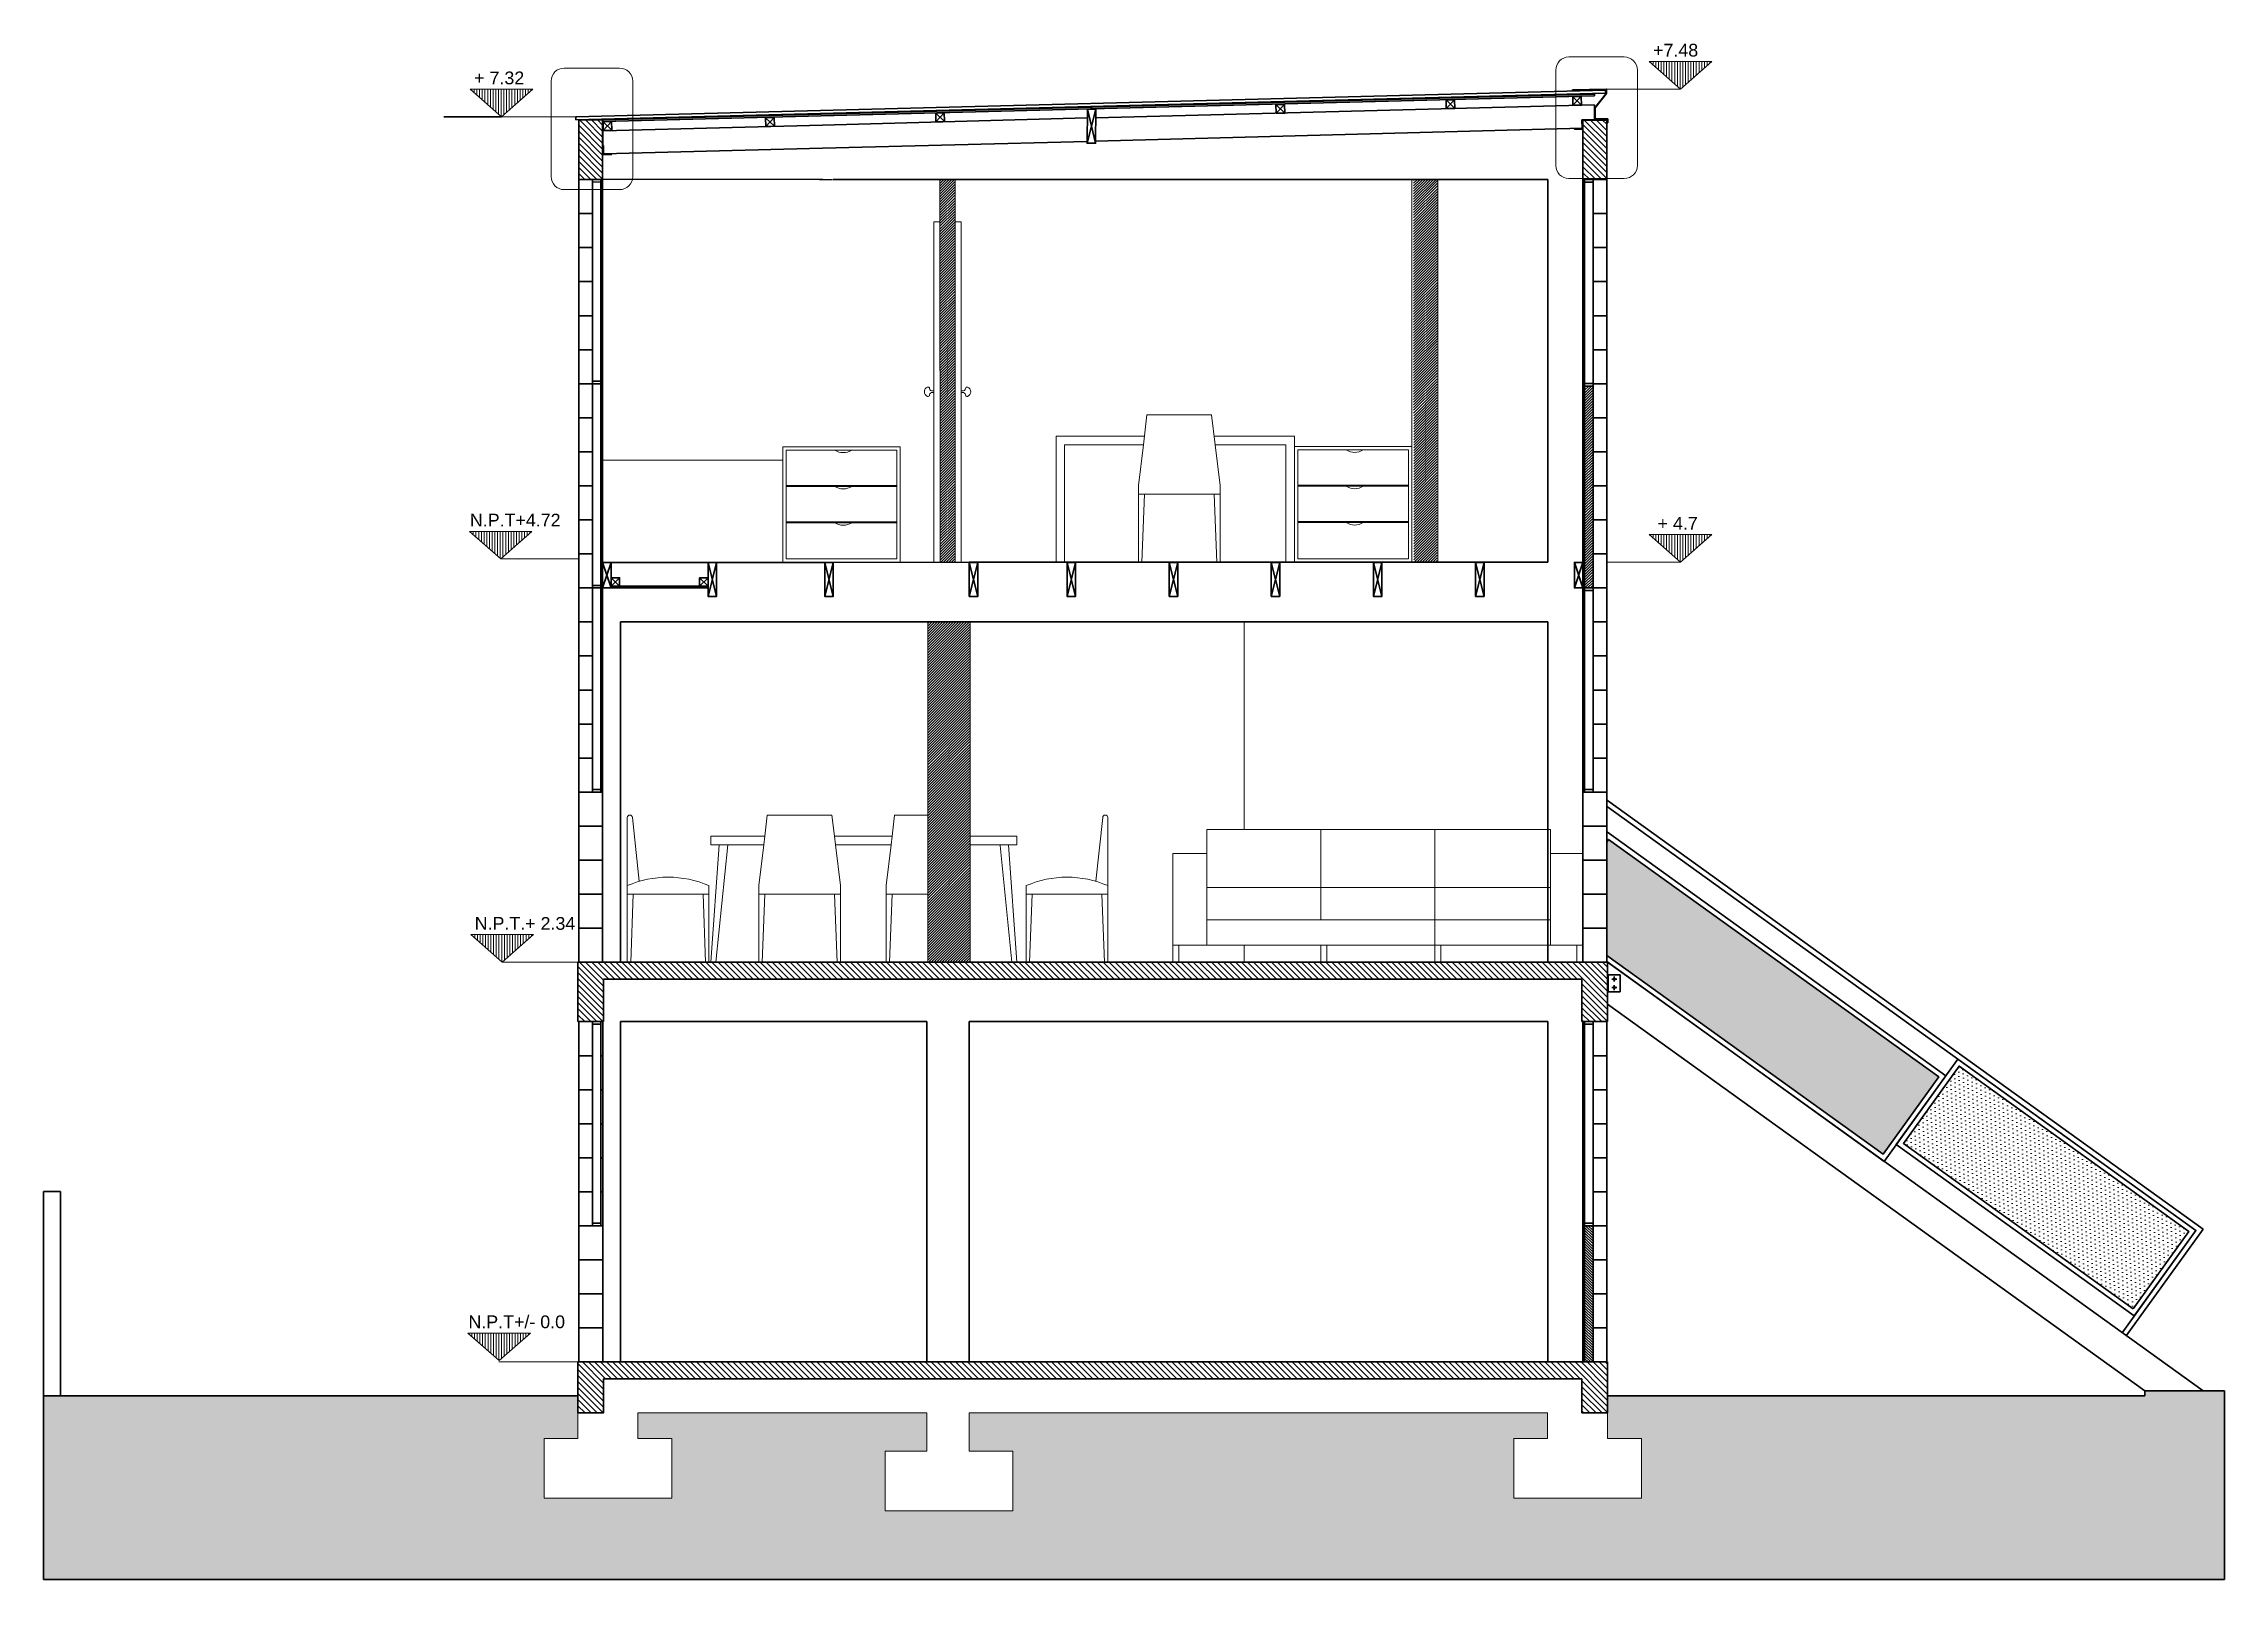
# Model space of a CAD drawing. Header units: inches. Extents: x 278 to 13058, y 15 to 10330.
# Drawn here: x 11777 to 13058, y 5479 to 6391 of the extents above; entities that cross this region are included whole.
import ezdxf

# ---------------------------------------------------------------- set-up
doc = ezdxf.new("R2010")
doc.units = ezdxf.units.IN
doc.header["$MEASUREMENT"] = 0
for name, color, linetype, lineweight in [('A-ANNO-SYMB', 3, 'Continuous', 18), ('A-ANNO-TEXT', 3, 'Continuous', 18), ('A-ELEV-MBE1', 7, 'Continuous', 35), ('A-FURN', 8, 'Continuous', 18), ('A-SECT-MCUT', 7, 'Continuous', 35), ('A-SECT-PATT', 8, 'Continuous', 18)]:
    doc.layers.add(name, color=color, linetype=linetype, lineweight=lineweight)
doc.layers.add('Muri', color=7, linetype='Continuous', lineweight=25, plot=False)
doc.styles.add('E-ARIAL', font='arial.ttf')
pattern_1 = [(135, (11296.3076, 5292.5148), (-1.767767, -1.767767), [])]

msp = doc.modelspace()

# ---------------------------------------------------------------- texts
at = {"layer": 'A-ANNO-TEXT', "style": 'E-ARIAL'}
for s, p in [('+7.48', (12722.352, 6383.709)), ('+ 7.32', (12029.564, 6367.398)), ('N.P.T+4.72', (12027.046, 6107.503)), ('+ 4.7', (12725.017, 6105.606)), ('N.P.T.+ 2.34', (12029.866, 5870.473)), ('N.P.T+/- 0.0', (12026.186, 5636.317))]:
    msp.add_text(s, height=7.5, dxfattribs=at).set_placement(p)

# ---------------------------------------------------------------- hatches: boundary and pattern name
at = {"layer": 'A-SECT-PATT'}
h = msp.add_hatch(dxfattribs=at)
h.set_pattern_fill('ANSI31', color=256, scale=0.5, angle=225, style=0)
h.set_pattern_definition([(270, (33186.8051, -6801.8873), (1.5875, -3e-15), [])])
h.paths.add_polyline_path([(12720.069, 6380.845), (12738.469, 6364.615), (12756.869, 6380.845)])
h = msp.add_hatch(dxfattribs=at)
h.set_pattern_fill('ANSI31', color=256, scale=0.5, angle=225, style=0)
h.set_pattern_definition([(270, (32494.017, -6818.1985), (1.5875, -3e-15), [])])
h.paths.add_polyline_path([(12027.281, 6364.534), (12045.681, 6348.304), (12064.081, 6364.534)])
h = msp.add_hatch(dxfattribs=at)
h.set_pattern_fill('ANSI31', color=256, scale=20, angle=90, style=0)
h.set_pattern_definition(pattern_1)
h.paths.add_polyline_path([(12091.043, 6346.477), (12091.043, 6311.477), (12101.531, 6311.477), (12104.031, 6311.488), (12104.031, 6311.477), (12105.042, 6311.477), (12105.042, 6346.477)])
h = msp.add_hatch(dxfattribs=at)
h.set_pattern_fill('ANSI31', color=256, scale=20, angle=90, style=0)
h.set_pattern_definition(pattern_1)
h.paths.add_polyline_path([(12681.074, 6346.402), (12681.074, 6312.017), (12695.074, 6312.017), (12695.074, 6346.402)])
h.paths.add_polyline_path([(12681.074, 6312.017), (12681.074, 6311.402), (12695.074, 6311.402), (12695.074, 6312.017)])
h = msp.add_hatch(dxfattribs=at)
h.set_pattern_fill('ANSI31', color=256, scale=0.35, angle=90, style=0)
h.set_pattern_definition([(45, (9887.0198, 3485.8839), (-0.7857724, 0.7857724), [])])
h.paths.add_polyline_path([(12312.174, 6311.477), (12303.274, 6311.477), (12303.487, 6086.471), (12311.988, 6086.471)])
h = msp.add_hatch(dxfattribs=at)
h.set_pattern_fill('ANSI31', color=256, scale=0.35, angle=90, style=0)
h.set_pattern_definition([(45, (10165.2678, 3485.9486), (-0.7857724, 0.7857724), [])])
h.paths.add_polyline_path([(12595.638, 6311.542), (12581.522, 6311.542), (12581.735, 6086.536), (12595.452, 6086.536)])
h = msp.add_hatch(dxfattribs=at)
h.set_pattern_fill('ANSI31', color=256, scale=0.35, angle=90, style=0)
h.set_pattern_definition([(45, (10265.6136, 3470.9027), (-0.7857724, 0.7857724), [])])
h.paths.add_polyline_path([(12687.08, 6189.969), (12682.08, 6189.99), (12682.08, 6071.49), (12687.08, 6071.49)])
h = msp.add_hatch(dxfattribs=at)
h.set_pattern_fill('ANSI31', color=256, scale=0.5, angle=225, style=0)
h.set_pattern_definition([(270, (32493.485, -7078.0936), (1.5875, -4e-15), [])])
h.paths.add_polyline_path([(12026.749, 6104.639), (12045.149, 6088.409), (12063.549, 6104.639)])
h = msp.add_hatch(dxfattribs=at)
h.set_pattern_fill('ANSI31', color=256, scale=0.5, angle=225, style=0)
h.set_pattern_definition([(270, (33186.8051, -7079.99), (1.5875, -3e-15), [])])
h.paths.add_polyline_path([(12720.069, 6102.742), (12738.469, 6086.512), (12756.869, 6102.742)])
h = msp.add_hatch(dxfattribs=at)
h.set_pattern_fill('ANSI31', color=256, scale=0.35, angle=90, style=0)
h.set_pattern_definition([(45, (9879.8197, 3250.8146), (-0.7857724, 0.7857724), [])])
h.paths.add_polyline_path([(12321.075, 6051.538), (12296.075, 6051.538), (12296.287, 5851.402), (12321.074, 5851.402)])
h = msp.add_hatch(dxfattribs=at)
h.set_pattern_fill('DOTS', color=256, scale=40, angle=362.916943, style=0)
h.set_pattern_definition([(2.91694, (11296.3076, 5292.5148), (1.1211598, 2.5603712), [0, -2.5])])
h.paths.add_polyline_path([(12696.219, 5923.602), (12695.074, 5922.011), (12695.074, 5911.402), (12695.074, 5891.402), (12695.074, 5871.402), (12695.074, 5855.431), (12857.49, 5738.539), (12890.203, 5783.991)])
h = msp.add_hatch(dxfattribs=at)
h.set_pattern_fill('ANSI31', color=256, scale=0.5, angle=225, style=0)
h.set_pattern_definition([(270, (32494.3184, -7315.1238), (1.5875, -3e-15), [])])
h.paths.add_polyline_path([(12027.582, 5867.608), (12045.982, 5851.378), (12064.382, 5867.608)])
h = msp.add_hatch(dxfattribs=at)
h.set_pattern_fill('ANSI31', color=256, scale=20, angle=90, style=0)
h.set_pattern_definition(pattern_1)
h.paths.add_polyline_path([(12090.537, 5851.402), (12090.537, 5816.469), (12105.537, 5816.469), (12105.537, 5841.402), (12680.537, 5841.402), (12680.537, 5816.469), (12695.537, 5816.469), (12695.537, 5851.402)])
h = msp.add_hatch(dxfattribs=at)
h.set_pattern_fill('DOTS', color=256, scale=40, angle=362.916943, style=0)
h.set_pattern_definition([(272.916943, (3980.4463, 10306.181), (2.5603712, -1.1211598), [0, -2.5])])
h.paths.add_polyline_path([(12902.145, 5790.312), (12869.432, 5744.86), (13004.45, 5647.687), (13037.162, 5693.139)])
h = msp.add_hatch(dxfattribs=at)
h.set_pattern_fill('ANSI31', color=256, scale=0.35, angle=90, style=0)
h.set_pattern_definition([(135, (12461.2537, 4479.935), (-0.7857724, -0.7857724), [])])
h.paths.add_polyline_path([(12687.074, 5696.469), (12682.074, 5696.469), (12682.074, 5616.469), (12687.074, 5616.469)])
h = msp.add_hatch(dxfattribs=at)
h.set_pattern_fill('ANSI31', color=256, scale=0.5, angle=225, style=0)
h.set_pattern_definition([(270, (32492.6246, -7549.2792), (1.5875, -4e-15), [])])
h.paths.add_polyline_path([(12025.889, 5633.453), (12044.288, 5617.223), (12062.688, 5633.453)])
h = msp.add_hatch(dxfattribs=at)
h.set_pattern_fill('ANSI31', color=256, scale=20, angle=90, style=0)
h.set_pattern_definition(pattern_1)
h.paths.add_polyline_path([(12090.537, 5616.469), (12090.537, 5586.469), (12105.537, 5586.469), (12105.537, 5606.469), (12680.537, 5606.469), (12680.537, 5586.469), (12695.537, 5586.469), (12695.537, 5616.469)])
h = msp.add_hatch(dxfattribs=at)
h.set_pattern_fill('DOTS', color=256, scale=100, angle=90, style=0)
h.set_pattern_definition([(360, (11776.5366, 4254.178), (3.125, 6.25), [0, -6.25])])
h.paths.add_polyline_path([(13058.074, 5599.402), (13011.308, 5599.402), (13011.308, 5596.469), (12695.537, 5596.469), (12695.537, 5586.469), (12695.537, 5571.469), (12715.453, 5571.469), (12715.453, 5536.469), (12640.453, 5536.469), (12640.453, 5571.469), (12660.369, 5571.469), (12660.369, 5586.469), (12320.537, 5586.469), (12320.537, 5563.969), (12325.111, 5563.969), (12346.046, 5563.969), (12346.046, 5528.969), (12271.046, 5528.969), (12271.046, 5563.969), (12290.962, 5563.969), (12295.537, 5563.969), (12295.537, 5586.469), (12125.704, 5586.469), (12125.704, 5571.469), (12145.62, 5571.469), (12145.62, 5536.469), (12070.62, 5536.469), (12070.62, 5571.469), (12090.537, 5571.469), (12090.537, 5586.469), (12090.537, 5596.469), (11776.537, 5596.469), (11776.537, 5488.559), (13058.074, 5488.559)])
h.paths.add_polyline_path([(12677.584, 5491.818), (12699.414, 5491.818), (12699.414, 5480.323), (12677.584, 5480.323)], flags=9)
h.paths.add_polyline_path([(12300.967, 5490.753), (12322.07, 5490.753), (12322.07, 5479.259), (12300.967, 5479.259)], flags=9)
h.paths.add_polyline_path([(12089.312, 5490.848), (12111.142, 5490.848), (12111.142, 5479.353), (12089.312, 5479.353)], flags=9)

# ---------------------------------------------------------------- linework, layer by layer
at = {"layer": 'A-ANNO-SYMB', "ltscale": 0.003}
for p, q in [((12090.537, 5586.469), (12090.537, 5571.469)), ((12125.704, 5586.469), (12295.537, 5586.469)), ((12125.704, 5586.469), (12125.704, 5571.469)), ((12295.537, 5586.469), (12295.537, 5563.969)), ((12320.537, 5586.469), (12320.537, 5563.969)), ((12320.537, 5586.469), (12660.369, 5586.469)), ((12660.369, 5586.469), (12660.369, 5571.469)), ((12695.537, 5586.469), (12695.537, 5571.469)), ((12070.62, 5571.469), (12070.62, 5536.469)), ((12090.537, 5571.469), (12070.62, 5571.469)), ((12145.62, 5571.469), (12125.704, 5571.469)), ((12145.62, 5571.469), (12145.62, 5536.469)), ((12271.046, 5563.969), (12271.046, 5528.969)), ((12290.962, 5563.969), (12271.046, 5563.969)), ((12295.537, 5563.969), (12290.962, 5563.969)), ((12325.111, 5563.969), (12320.537, 5563.969)), ((12346.046, 5563.969), (12325.111, 5563.969)), ((12346.046, 5563.969), (12346.046, 5528.969)), ((12640.453, 5571.469), (12640.453, 5536.469)), ((12640.453, 5571.469), (12660.369, 5571.469)), ((12695.537, 5571.469), (12715.453, 5571.469)), ((12715.453, 5571.469), (12715.453, 5536.469)), ((12145.62, 5536.469), (12070.62, 5536.469)), ((12640.453, 5536.469), (12715.453, 5536.469)), ((12346.046, 5528.969), (12271.046, 5528.969))]:
    msp.add_line(p, q, dxfattribs=at)
for points in [[(12672.894, 6383.457), (12705.441, 6383.457, -0.41421356), (12713.159, 6375.739), (12713.159, 6319.735, -0.41421356), (12705.441, 6312.017), (12672.894, 6312.017, -0.41421356), (12665.176, 6319.735), (12665.176, 6375.739, -0.41421356)], [(12082.492, 6376.945), (12115.039, 6376.945, -0.41421356), (12122.757, 6369.227), (12122.757, 6313.224, -0.41421356), (12115.039, 6305.505), (12082.492, 6305.505, -0.41421356), (12074.774, 6313.224), (12074.774, 6369.227, -0.41421356)]]:
    msp.add_lwpolyline(points, format="xyb", close=True, dxfattribs=at)
at = {"layer": 'A-ANNO-SYMB'}
for points in [[(12738.451, 6364.631), (12720.051, 6380.86), (12756.851, 6380.86)], [(12045.663, 6348.319), (12027.263, 6364.549), (12064.063, 6364.549)], [(12045.131, 6088.424), (12026.731, 6104.654), (12063.531, 6104.654)], [(12738.451, 6086.528), (12720.051, 6102.758), (12756.851, 6102.758)], [(12045.965, 5851.394), (12027.565, 5867.624), (12064.364, 5867.624)], [(12044.271, 5617.239), (12025.871, 5633.468), (12062.671, 5633.468)]]:
    msp.add_lwpolyline(points, close=True, dxfattribs=at)
for points in [[(12695.068, 6364.638), (12695.068, 6364.638), (12722.397, 6364.641), (12738.218, 6364.62)], [(12045.663, 6348.319), (12045.663, 6348.319), (12061.519, 6348.33), (12093.627, 6348.309)], [(12091.042, 6088.41), (12091.042, 6088.41), (12045.131, 6088.424), (12055.474, 6088.387)], [(12695.074, 6086.536), (12695.074, 6086.536), (12722.397, 6086.538), (12738.451, 6086.528)], [(12091.042, 5851.402), (12091.042, 5851.402), (12045.965, 5851.394), (12045.965, 5851.394)], [(12091.042, 5616.469), (12091.042, 5616.469), (12044.037, 5616.45), (12044.037, 5616.45)]]:
    msp.add_lwpolyline(points, dxfattribs=at)
at = {"layer": 'A-ELEV-MBE1'}
for p, q in [((12089.333, 6348.309), (12694.384, 6364.032)), ((12089.38, 6346.509), (12694.431, 6362.233)), ((12674.974, 6364.084), (12674.982, 6363.784)), ((12694.384, 6364.032), (12694.431, 6362.233)), ((12045.663, 6348.319), (12011.797, 6348.319)), ((12089.333, 6348.309), (12089.38, 6346.509)), ((12105.159, 6346.477), (12105.042, 6346.477)), ((12105.159, 6346.478), (12105.249, 6331.42)), ((12234.319, 6343.454), (12389.862, 6347.629)), ((12394.862, 6347.65), (12687.925, 6355.247)), ((12687.836, 6346.577), (12680.548, 6346.577)), ((12680.548, 6346.577), (12680.579, 6341.578)), ((12681.074, 6346.056), (12680.774, 6346.056)), ((12695.742, 6344.756), (12695.442, 6344.756)), ((12105.141, 6331.087), (12105.441, 6331.087)), ((12105.249, 6331.42), (12105.62, 6331.42)), ((12105.482, 6340.115), (12234.319, 6343.454)), ((12105.62, 6331.42), (12105.62, 6326.484)), ((12234.193, 6329.816), (12389.742, 6333.848)), ((12394.744, 6333.978), (12680.579, 6341.578)), ((12676.074, 6341.356), (12676.074, 6341.056)), ((12105.62, 6326.484), (12234.193, 6329.816)), ((12110.141, 6326.387), (12110.141, 6326.087)), ((12091.031, 6291.402), (12091.031, 6311.477)), ((12099.031, 6311.467), (12104.031, 6311.488)), ((12099.031, 6191.381), (12099.031, 6311.467)), ((12099.037, 6309.967), (12104.037, 6309.988)), ((12104.031, 5951.402), (12104.031, 6311.467)), ((12105.042, 6291.402), (12105.057, 6311.492)), ((12234.537, 6311.477), (12105.057, 6311.574)), ((12660.537, 6311.477), (12240.537, 6311.477)), ((12681.074, 6311.402), (12681.074, 6051.402)), ((12695.074, 6311.402), (12681.074, 6311.402)), ((12682.074, 5951.402), (12682.074, 6311.381)), ((12687.074, 6309.923), (12682.074, 6309.944)), ((12687.074, 5951.402), (12687.074, 6311.381)), ((12695.074, 5951.402), (12695.074, 6311.381)), ((12091.031, 6271.402), (12091.031, 6291.402)), ((12091.031, 6291.402), (12099.031, 6291.402)), ((12105.042, 6291.402), (12105.042, 6231.402)), ((12682.074, 6291.402), (12681.074, 6291.402)), ((12687.074, 6291.402), (12695.074, 6291.402)), ((12695.074, 6291.402), (12691.074, 6291.402)), ((12091.031, 6251.402), (12091.031, 6271.402)), ((12091.031, 6271.402), (12099.031, 6271.402)), ((12095.556, 6271.402), (12091.031, 6271.402)), ((12104.031, 6271.402), (12105.042, 6271.402)), ((12682.074, 6271.402), (12681.074, 6271.402)), ((12687.074, 6271.402), (12695.074, 6271.402)), ((12687.074, 6271.402), (12695.074, 6271.402)), ((12687.074, 6271.402), (12695.074, 6271.402)), ((12695.074, 6271.402), (12691.074, 6271.402)), ((12695.074, 6271.402), (12691.074, 6271.402)), ((12695.074, 6271.402), (12691.074, 6271.402)), ((12099.031, 6251.402), (12091.031, 6251.402)), ((12091.042, 5951.402), (12091.042, 6251.402)), ((12091.042, 6251.402), (12095.042, 6251.402)), ((12095.556, 6251.402), (12091.042, 6251.402)), ((12682.074, 6251.402), (12681.074, 6251.402)), ((12687.074, 6251.402), (12695.074, 6251.402)), ((12687.074, 6251.402), (12695.074, 6251.402)), ((12695.074, 6251.402), (12691.074, 6251.402)), ((12695.074, 6251.402), (12691.074, 6251.402)), ((12091.042, 6231.402), (12099.031, 6231.402)), ((12099.031, 6231.402), (12091.042, 6231.402)), ((12105.042, 6231.402), (12104.031, 6231.402)), ((12105.042, 6231.402), (12105.042, 6211.402)), ((12682.074, 6231.402), (12681.074, 6231.402)), ((12687.074, 6231.402), (12695.074, 6231.402)), ((12695.074, 6231.402), (12687.074, 6231.402)), ((12695.074, 6231.402), (12691.074, 6231.402)), ((12691.074, 6231.402), (12695.074, 6231.402)), ((12091.042, 6211.402), (12099.031, 6211.402)), ((12099.031, 6211.402), (12091.042, 6211.402)), ((12105.042, 6211.402), (12104.031, 6211.402)), ((12104.031, 6211.402), (12105.042, 6211.402)), ((12105.042, 6211.402), (12105.042, 6191.402)), ((12682.074, 6211.391), (12681.074, 6211.391)), ((12695.074, 6211.402), (12687.074, 6211.402)), ((12691.074, 6211.402), (12695.074, 6211.402)), ((12091.042, 6191.381), (12099.031, 6191.381)), ((12099.031, 5951.402), (12099.031, 6191.381)), ((12099.031, 6191.381), (12104.031, 6191.381)), ((12099.037, 6192.881), (12104.031, 6192.881)), ((12104.031, 6191.381), (12105.042, 6191.381)), ((12105.042, 6191.402), (12105.042, 6051.402)), ((12682.074, 6191.391), (12681.074, 6191.391)), ((12687.074, 6191.469), (12682.074, 6191.469)), ((12687.08, 6189.969), (12682.08, 6189.969)), ((12687.074, 6191.391), (12695.074, 6191.391)), ((12091.042, 6171.402), (12099.031, 6171.402)), ((12104.031, 6171.402), (12105.042, 6171.402)), ((12682.074, 6171.391), (12681.074, 6171.391)), ((12695.074, 6171.402), (12687.074, 6171.402)), ((12099.031, 6151.402), (12091.042, 6151.402)), ((12104.031, 6151.402), (12105.042, 6151.402)), ((12682.074, 6151.391), (12681.074, 6151.391)), ((12687.074, 6151.402), (12695.074, 6151.402)), ((12695.074, 6151.402), (12687.074, 6151.402)), ((12099.031, 6131.402), (12091.042, 6131.402)), ((12104.031, 6131.402), (12105.042, 6131.402)), ((12682.074, 6131.391), (12681.074, 6131.391)), ((12687.074, 6131.402), (12695.074, 6131.402)), ((12695.074, 6131.402), (12687.074, 6131.402)), ((12099.031, 6111.402), (12091.042, 6111.402)), ((12091.042, 6111.402), (12099.031, 6111.402)), ((12104.031, 6111.402), (12105.042, 6111.402)), ((12681.074, 6111.402), (12681.074, 6091.402)), ((12682.074, 6111.402), (12681.074, 6111.402)), ((12695.074, 6111.402), (12687.074, 6111.402)), ((12687.074, 6111.402), (12695.074, 6111.402)), ((12099.031, 6091.402), (12091.042, 6091.402)), ((12104.031, 6091.387), (12105.042, 6091.387)), ((12105.042, 6088.405), (12105.042, 6086.403)), ((12681.074, 6091.402), (12681.074, 6071.402)), ((12682.074, 6091.402), (12681.074, 6091.402)), ((12687.074, 6091.402), (12695.074, 6091.402)), ((12695.074, 6091.402), (12687.074, 6091.402)), ((12240.537, 6086.403), (12105.042, 6086.403)), ((12240.537, 6086.403), (12380.504, 6086.536)), ((12660.537, 6086.536), (12320.537, 6086.536)), ((12091.042, 6071.402), (12099.031, 6071.402)), ((12099.031, 6072.881), (12104.031, 6072.881)), ((12099.031, 6071.381), (12104.031, 6071.381)), ((12104.031, 6071.381), (12105.042, 6071.381)), ((12110.042, 6072.381), (12167.037, 6072.381)), ((12110.042, 6071.381), (12167.037, 6071.381)), ((12682.074, 6071.402), (12681.074, 6071.402)), ((12681.541, 6071.903), (12681.537, 6071.903)), ((12687.074, 6071.402), (12682.074, 6071.402)), ((12687.074, 6069.902), (12682.074, 6069.902)), ((12695.074, 6071.402), (12687.074, 6071.402)), ((12687.074, 6071.402), (12695.074, 6071.402)), ((12091.042, 6051.402), (12095.556, 6051.402)), ((12099.031, 6051.402), (12091.042, 6051.402)), ((12104.031, 6051.402), (12105.042, 6051.402)), ((12105.042, 6051.402), (12105.042, 6031.402)), ((12660.537, 6051.537), (12115.537, 6051.538)), ((12115.537, 5851.402), (12115.537, 6051.538)), ((12395.33, 6051.402), (12325.33, 6051.402)), ((12660.537, 5851.402), (12660.537, 6051.537)), ((12681.074, 6051.402), (12681.074, 6031.402)), ((12682.074, 6051.402), (12681.074, 6051.402)), ((12687.074, 6051.402), (12695.074, 6051.402)), ((12695.074, 6051.402), (12687.074, 6051.402)), ((12095.556, 6031.402), (12091.042, 6031.402)), ((12091.042, 6031.402), (12099.031, 6031.402)), ((12104.031, 6031.402), (12105.042, 6031.402)), ((12105.042, 6031.402), (12105.042, 6011.402)), ((12681.074, 6031.402), (12681.074, 6011.402)), ((12682.074, 6031.402), (12681.074, 6031.402)), ((12695.074, 6031.402), (12687.074, 6031.402)), ((12687.074, 6031.402), (12695.074, 6031.402)), ((12099.031, 6011.402), (12091.042, 6011.402)), ((12104.031, 6011.402), (12105.042, 6011.402)), ((12105.042, 6011.402), (12105.042, 5991.402)), ((12681.074, 6011.402), (12681.074, 5991.402)), ((12682.074, 6011.402), (12681.074, 6011.402)), ((12687.074, 6011.402), (12695.074, 6011.402)), ((12091.042, 5991.402), (12099.031, 5991.402)), ((12104.031, 5991.402), (12105.042, 5991.402)), ((12105.042, 5991.402), (12105.042, 5951.402)), ((12681.074, 5991.402), (12681.074, 5951.402)), ((12682.074, 5991.402), (12681.074, 5991.402)), ((12695.074, 5991.402), (12687.074, 5991.402)), ((12099.031, 5971.402), (12091.042, 5971.402)), ((12091.042, 5971.402), (12099.031, 5971.402)), ((12104.031, 5971.402), (12105.042, 5971.402)), ((12682.074, 5971.402), (12681.074, 5971.402)), ((12695.074, 5971.402), (12687.074, 5971.402)), ((12691.074, 5971.402), (12695.074, 5971.402)), ((12091.042, 5951.402), (12096.042, 5951.402)), ((12105.042, 5951.402), (12091.042, 5951.402)), ((12105.042, 5951.402), (12091.042, 5951.402)), ((12099.031, 5952.881), (12104.031, 5952.881)), ((12099.031, 5951.402), (12104.031, 5951.402)), ((12681.074, 5951.402), (12695.074, 5951.402)), ((12687.074, 5952.902), (12682.074, 5952.902)), ((12687.074, 5951.402), (12682.074, 5951.402)), ((12695.537, 5946.402), (12695.074, 5946.402)), ((12695.537, 5946.402), (13045.537, 5694.504)), ((12695.537, 5942.706), (12695.074, 5942.706)), ((12695.537, 5942.706), (13041.349, 5693.822)), ((12695.537, 5851.402), (13045.537, 5599.402)), ((12695.537, 5826.757), (12695.537, 5851.402)), ((12703.037, 5844.004), (12695.537, 5844.004)), ((12696.037, 5844.004), (12696.037, 5834.004)), ((12703.037, 5844.004), (12703.037, 5834.004)), ((12703.037, 5834.004), (12695.537, 5834.004)), ((12701.037, 5841.504), (12698.037, 5841.504)), ((12701.037, 5836.504), (12698.037, 5836.504)), ((12699.537, 5840.004), (12699.537, 5843.004)), ((12699.537, 5838.004), (12699.537, 5835.004)), ((12695.537, 5826.757), (13011.308, 5599.402)), ((12091.074, 5696.469), (12091.074, 5816.603)), ((12091.074, 5806.469), (12091.074, 5796.469)), ((12099.074, 5696.469), (12099.074, 5816.469)), ((12099.074, 5816.469), (12104.074, 5816.469)), ((12099.074, 5814.969), (12104.074, 5814.969)), ((12104.074, 5696.469), (12104.074, 5816.469)), ((12105.074, 5716.469), (12105.074, 5816.469)), ((12115.537, 5816.469), (12115.537, 5616.469)), ((12660.537, 5616.469), (12660.537, 5816.469)), ((12680.537, 5816.469), (12695.537, 5816.469)), ((12681.074, 5716.469), (12681.074, 5816.469)), ((12681.074, 5796.469), (12681.074, 5816.469)), ((12681.074, 5816.469), (12695.074, 5816.469)), ((12687.074, 5816.469), (12682.074, 5816.469)), ((12682.074, 5616.469), (12682.074, 5816.469)), ((12687.074, 5814.969), (12682.074, 5814.969)), ((12687.074, 5616.469), (12687.074, 5816.469)), ((12695.074, 5816.469), (12695.074, 5796.469)), ((12091.074, 5796.469), (12099.074, 5796.469)), ((12682.074, 5796.469), (12681.074, 5796.469)), ((12695.074, 5796.469), (12687.074, 5796.469)), ((12695.074, 5796.469), (12687.074, 5796.469)), ((12695.074, 5796.469), (12695.074, 5776.469)), ((12695.074, 5776.469), (12695.074, 5796.469)), ((12091.074, 5776.469), (12099.074, 5776.469)), ((12099.074, 5776.469), (12091.074, 5776.469)), ((12687.074, 5776.469), (12695.074, 5776.469)), ((12695.074, 5776.469), (12687.074, 5776.469)), ((12695.074, 5776.469), (12695.074, 5756.469)), ((12695.074, 5756.469), (12695.074, 5776.469)), ((12091.074, 5756.469), (12099.074, 5756.469)), ((12099.074, 5756.469), (12091.074, 5756.469)), ((12687.074, 5756.469), (12695.074, 5756.469)), ((12695.074, 5756.469), (12687.074, 5756.469)), ((12695.074, 5736.469), (12695.074, 5756.469)), ((12091.074, 5736.469), (12099.074, 5736.469)), ((12099.074, 5736.469), (12091.074, 5736.469)), ((12695.074, 5736.469), (12687.074, 5736.469)), ((12687.074, 5736.469), (12695.074, 5736.469)), ((12695.074, 5716.469), (12695.074, 5736.469)), ((12695.074, 5736.469), (12695.074, 5716.469)), ((11786.537, 5716.663), (11776.537, 5716.663)), ((11776.537, 5716.663), (11776.537, 5606.469)), ((11786.537, 5716.663), (11776.537, 5716.663)), ((11776.537, 5716.663), (11776.537, 5596.469)), ((11786.537, 5606.469), (11786.537, 5716.663)), ((11786.537, 5596.469), (11786.537, 5716.663)), ((12091.074, 5716.469), (12099.074, 5716.469)), ((12099.074, 5716.469), (12091.074, 5716.469)), ((12104.074, 5716.469), (12105.074, 5716.469)), ((12105.074, 5716.469), (12105.074, 5696.469)), ((12681.074, 5696.469), (12681.074, 5716.469)), ((12687.074, 5716.469), (12695.074, 5716.469)), ((12695.074, 5716.469), (12695.074, 5696.469)), ((12105.074, 5696.469), (12091.074, 5696.469)), ((12099.074, 5697.969), (12104.074, 5697.969)), ((12099.074, 5696.469), (12104.074, 5696.469)), ((12687.074, 5697.969), (12682.074, 5697.969)), ((12687.074, 5696.469), (12682.074, 5696.469)), ((12687.074, 5696.469), (12695.074, 5696.469)), ((12695.074, 5696.469), (12695.074, 5676.469)), ((13041.349, 5693.822), (12998.015, 5633.611)), ((13045.537, 5694.504), (13000.45, 5631.858)), ((12695.074, 5676.469), (12687.074, 5676.469)), ((12687.074, 5676.469), (12695.074, 5676.469)), ((12695.074, 5676.469), (12695.074, 5656.469)), ((12695.074, 5656.469), (12687.074, 5656.469)), ((12687.074, 5656.469), (12695.074, 5656.469)), ((12695.074, 5656.469), (12695.074, 5636.469)), ((12681.074, 5616.469), (12681.074, 5636.469)), ((12681.074, 5636.469), (12682.074, 5636.469)), ((12695.074, 5636.469), (12687.074, 5636.469)), ((12687.074, 5636.469), (12695.074, 5636.469)), ((12695.074, 5636.469), (12695.074, 5616.469)), ((12695.074, 5616.469), (12681.074, 5616.469)), ((12090.537, 5596.469), (11776.537, 5596.469)), ((11776.537, 5596.469), (11776.537, 5488.559)), ((13011.308, 5596.469), (12695.537, 5596.469)), ((13011.308, 5599.402), (13058.074, 5599.402)), ((13011.308, 5599.402), (13011.308, 5596.469)), ((13058.074, 5599.402), (13058.074, 5488.559)), ((13058.074, 5488.559), (11776.537, 5488.559))]:
    msp.add_line(p, q, dxfattribs=at)
for points in [[(12674.974, 6364.084), (12695.068, 6364.638), (12695.068, 6361.922), (12688.399, 6353.477), (12688.399, 6347.056), (12695.742, 6347.056), (12695.742, 6344.756)], [(12674.982, 6363.784), (12694.768, 6364.33), (12694.768, 6362.026), (12688.099, 6353.581), (12688.099, 6346.756), (12695.442, 6346.756), (12695.442, 6344.756)], [(12681.074, 6346.056), (12681.074, 6341.056), (12676.074, 6341.056), (12676.074, 6341.056)], [(12680.774, 6346.056), (12680.774, 6341.356), (12676.074, 6341.356)], [(12687.925, 6355.247), (12687.836, 6346.577)], [(12105.141, 6331.087), (12105.141, 6326.087), (12110.141, 6326.087), (12110.141, 6326.087)], [(12105.441, 6331.087), (12105.441, 6326.387), (12110.141, 6326.387)], [(12660.537, 6086.536), (12660.537, 6311.477)], [(12104.031, 6291.402), (12105.042, 6291.402), (12105.042, 6291.402), (12105.042, 6291.402)], [(12105.042, 6251.402), (12104.031, 6251.402)], [(12695.074, 5927.147), (12695.537, 5927.79), (12894.39, 5784.673), (12858.173, 5734.351), (12695.074, 5851.735)], [(12695.074, 5922.011), (12696.219, 5923.602), (12890.203, 5783.991), (12857.49, 5738.539), (12695.074, 5855.431)], [(12295.537, 5816.469), (12115.537, 5816.469)], [(12320.537, 5816.469), (12320.537, 5616.469), (12295.537, 5616.469), (12295.537, 5816.469)], [(12660.537, 5816.469), (12320.537, 5816.469)], [(12104.074, 5796.469), (12105.074, 5796.469)], [(12682.074, 5796.469), (12681.074, 5796.469)], [(12104.074, 5776.469), (12105.074, 5776.469)], [(12682.074, 5776.469), (12681.074, 5776.469)], [(12104.074, 5756.469), (12105.074, 5756.469)], [(12682.074, 5756.469), (12681.074, 5756.469)], [(12104.074, 5736.469), (12105.074, 5736.469)], [(12682.074, 5736.469), (12681.074, 5736.469)], [(12681.074, 5716.469), (12682.074, 5716.469)], [(12682.074, 5676.469), (12681.074, 5676.469), (12681.074, 5696.469), (12682.074, 5696.469)], [(12682.074, 5656.469), (12681.074, 5656.469), (12681.074, 5676.469), (12682.074, 5676.469)], [(12682.074, 5636.469), (12681.074, 5636.469), (12681.074, 5656.469), (12682.074, 5656.469)]]:
    msp.add_lwpolyline(points, dxfattribs=at)
for points in [[(13005.132, 5643.499), (12865.245, 5744.177), (12901.462, 5794.499), (13041.349, 5693.822)], [(13004.45, 5647.687), (12869.432, 5744.86), (12902.145, 5790.312), (13037.162, 5693.139)]]:
    msp.add_lwpolyline(points, close=True, dxfattribs=at)
for centre in [(12699.537, 5841.504), (12699.537, 5836.504)]:
    msp.add_circle(centre, 0.5, dxfattribs=at)
at = {"layer": 'A-FURN'}
for p, q in [((12580.545, 6311.477), (12595.949, 6311.477)), ((12303.274, 6286.536), (12299.774, 6286.536)), ((12312.174, 6286.536), (12315.674, 6286.536)), ((12299.774, 6187.192), (12298.338, 6187.192)), ((12299.774, 6186.219), (12298.338, 6186.219)), ((12315.674, 6187.192), (12317.11, 6187.192)), ((12315.674, 6186.219), (12317.11, 6186.219)), ((12422.802, 6155.536), (12424.91, 6173.036)), ((12424.91, 6173.036), (12462.91, 6173.036)), ((12465.018, 6155.536), (12462.91, 6173.036)), ((12279.906, 6154.403), (12210.906, 6154.403)), ((12210.906, 6154.403), (12210.906, 6086.403)), ((12212.906, 6152.403), (12212.906, 6088.403)), ((12277.906, 6152.403), (12212.906, 6152.403)), ((12277.906, 6088.403), (12277.906, 6152.403)), ((12279.906, 6154.403), (12279.906, 6086.403)), ((12371.545, 6086.536), (12371.545, 6160.536)), ((12371.545, 6160.536), (12423.404, 6160.536)), ((12376.545, 6155.536), (12422.802, 6155.536)), ((12376.545, 6086.536), (12376.545, 6155.536)), ((12419.91, 6131.536), (12422.802, 6155.536)), ((12464.416, 6160.536), (12511.545, 6160.536)), ((12467.91, 6131.536), (12465.018, 6155.536)), ((12465.018, 6155.536), (12506.545, 6155.536)), ((12506.545, 6155.536), (12506.545, 6086.536)), ((12511.545, 6160.536), (12511.545, 6086.536)), ((12580.545, 6154.536), (12511.545, 6154.536)), ((12511.545, 6154.536), (12511.545, 6086.536)), ((12513.545, 6152.536), (12513.545, 6088.536)), ((12578.545, 6152.536), (12513.545, 6152.536)), ((12578.545, 6088.536), (12578.545, 6152.536)), ((12580.545, 6154.536), (12580.545, 6086.536)), ((12210.906, 6146.403), (12105.042, 6146.403)), ((12105.042, 6146.403), (12105.042, 6086.403)), ((12210.906, 6086.403), (12210.906, 6146.403)), ((12212.906, 6131.57), (12277.906, 6131.57)), ((12212.906, 6131.07), (12277.906, 6131.07)), ((12419.91, 6086.536), (12419.91, 6131.536)), ((12467.91, 6126.536), (12419.91, 6126.536)), ((12423.41, 6126.536), (12421.91, 6086.536)), ((12464.41, 6126.536), (12465.91, 6086.536)), ((12467.91, 6086.536), (12467.91, 6131.536)), ((12513.545, 6131.702), (12578.545, 6131.702)), ((12513.545, 6131.202), (12578.545, 6131.202)), ((12212.906, 6110.237), (12277.906, 6110.237)), ((12212.906, 6109.737), (12277.906, 6109.737)), ((12513.545, 6110.369), (12578.545, 6110.369)), ((12513.545, 6109.869), (12578.545, 6109.869)), ((12212.906, 6088.403), (12277.906, 6088.403)), ((12513.545, 6088.536), (12578.545, 6088.536)), ((12210.906, 6086.403), (12279.906, 6086.403)), ((12419.91, 6086.536), (12421.91, 6086.536)), ((12467.91, 6086.536), (12465.91, 6086.536)), ((12511.545, 6086.536), (12580.545, 6086.536)), ((12296.074, 5851.402), (12296.075, 6051.538)), ((12321.074, 5851.402), (12321.075, 6051.538)), ((12482.074, 5929.402), (12482.075, 6051.537)), ((12119.537, 5891.402), (12119.537, 5936.402)), ((12122.537, 5936.402), (12126.608, 5898.968)), ((12200.285, 5925.402), (12201.791, 5937.902)), ((12201.791, 5937.902), (12239.791, 5937.902)), ((12241.297, 5925.402), (12239.791, 5937.902)), ((12275.153, 5925.402), (12276.659, 5937.902)), ((12276.659, 5937.902), (12296.074, 5937.902)), ((12398.918, 5936.402), (12394.846, 5898.968)), ((12401.918, 5891.402), (12401.918, 5936.402)), ((12168.549, 5925.402), (12200.285, 5925.402)), ((12168.549, 5920.402), (12168.549, 5925.402)), ((12200.285, 5925.402), (12199.682, 5920.402)), ((12241.297, 5925.402), (12275.153, 5925.402)), ((12241.297, 5925.402), (12241.899, 5920.402)), ((12275.153, 5925.402), (12274.55, 5920.402)), ((12321.074, 5925.402), (12348.549, 5925.402)), ((12348.549, 5925.402), (12348.549, 5920.402)), ((12662.074, 5929.402), (12460.074, 5929.402)), ((12460.074, 5861.402), (12460.074, 5929.402)), ((12527.074, 5876.402), (12527.074, 5929.402)), ((12594.074, 5929.402), (12594.074, 5861.402)), ((12662.074, 5929.402), (12662.074, 5861.402)), ((12199.682, 5920.402), (12168.549, 5920.402)), ((12173.549, 5920.402), (12168.549, 5851.402)), ((12178.549, 5920.402), (12171.549, 5851.402)), ((12196.791, 5896.402), (12199.682, 5920.402)), ((12274.55, 5920.402), (12241.899, 5920.402)), ((12244.791, 5896.402), (12241.899, 5920.402)), ((12271.659, 5896.402), (12274.55, 5920.402)), ((12348.549, 5920.402), (12321.074, 5920.402)), ((12338.562, 5920.04), (12345.549, 5851.402)), ((12343.549, 5920.402), (12348.549, 5851.402)), ((12460.074, 5915.402), (12440.074, 5915.402)), ((12440.074, 5915.402), (12440.074, 5861.402)), ((12662.074, 5915.402), (12681.074, 5915.402)), ((12681.074, 5915.402), (12681.074, 5851.402)), ((12167.537, 5891.402), (12167.537, 5896.402)), ((12196.791, 5851.402), (12196.791, 5896.402)), ((12244.791, 5851.402), (12244.791, 5896.402)), ((12271.659, 5851.402), (12271.659, 5896.402)), ((12353.918, 5891.402), (12353.918, 5896.402)), ((12662.074, 5895.402), (12460.074, 5895.402)), ((12119.537, 5851.402), (12119.537, 5891.402)), ((12119.537, 5891.402), (12167.537, 5891.402)), ((12123.037, 5891.402), (12121.537, 5851.402)), ((12164.037, 5891.402), (12165.537, 5851.402)), ((12167.537, 5891.402), (12167.537, 5851.402)), ((12244.791, 5891.402), (12196.791, 5891.402)), ((12200.291, 5891.402), (12198.791, 5851.402)), ((12241.291, 5891.402), (12242.791, 5851.402)), ((12296.074, 5891.402), (12271.659, 5891.402)), ((12275.159, 5891.402), (12273.659, 5851.402)), ((12401.918, 5891.402), (12353.918, 5891.402)), ((12353.918, 5891.402), (12353.918, 5851.402)), ((12357.418, 5891.402), (12355.918, 5851.402)), ((12398.418, 5891.402), (12399.918, 5851.402)), ((12401.918, 5851.402), (12401.918, 5891.402)), ((12662.074, 5876.402), (12460.074, 5876.402)), ((12460.074, 5861.402), (12440.074, 5861.402)), ((12440.074, 5861.402), (12440.074, 5851.402)), ((12443.574, 5851.402), (12443.574, 5861.402)), ((12662.074, 5861.402), (12460.074, 5861.402)), ((12482.074, 5851.402), (12482.074, 5861.402)), ((12527.074, 5861.402), (12527.074, 5851.402)), ((12530.574, 5851.402), (12530.574, 5861.402)), ((12594.074, 5861.402), (12594.074, 5851.402)), ((12597.574, 5861.402), (12597.574, 5851.402)), ((12662.074, 5861.402), (12681.074, 5861.402)), ((12677.574, 5861.402), (12677.574, 5851.402)), ((12113.024, 5851.402), (12115.024, 5851.402)), ((12119.537, 5851.402), (12121.537, 5851.402)), ((12161.024, 5851.402), (12159.024, 5851.402)), ((12167.537, 5851.402), (12165.537, 5851.402)), ((12168.549, 5851.402), (12171.549, 5851.402)), ((12196.791, 5851.402), (12198.791, 5851.402)), ((12244.791, 5851.402), (12242.791, 5851.402)), ((12271.659, 5851.402), (12273.659, 5851.402)), ((12348.549, 5851.402), (12345.549, 5851.402)), ((12353.918, 5851.402), (12355.918, 5851.402)), ((12401.918, 5851.402), (12399.918, 5851.402)), ((12440.074, 5851.402), (12443.574, 5851.402)), ((12681.074, 5851.402), (12440.074, 5851.402)), ((12527.074, 5851.402), (12530.574, 5851.402))]:
    msp.add_line(p, q, dxfattribs=at)
for centre, radius, start, end in [((12297.054, 6186.706), 2.94, 111.89671, 180), ((12297.054, 6186.706), 2.94, 180, 248.10329), ((12296.244, 6188.475), 1, 35.841741, 122.617857), ((12296.244, 6184.936), 1, 237.382143, 324.158259), ((12299.056, 6189.061), 2.002, 180, 248.979233), ((12299.056, 6184.35), 2.002, 111.020767, 180), ((12316.392, 6189.061), 2.002, 291.020768, 0), ((12316.392, 6184.35), 2.002, 0, 68.979233), ((12319.205, 6188.475), 1, 57.382143, 144.15826), ((12319.205, 6184.936), 1, 215.841741, 302.617857), ((12318.394, 6186.706), 2.94, 0, 68.103291), ((12318.394, 6186.706), 2.94, 291.89671, 0), ((12246.406, 6159.987), 9.083, 236.601512, 303.398488), ((12547.045, 6160.119), 9.083, 236.601512, 303.398488), ((12246.406, 6138.653), 9.083, 236.601512, 303.398488), ((12547.045, 6138.786), 9.083, 236.601512, 303.398488), ((12246.406, 6117.32), 9.083, 236.601512, 303.398488), ((12547.045, 6117.452), 9.083, 236.601512, 303.398488), ((12121.037, 5936.402), 1.5, 0, 180), ((12400.418, 5936.402), 1.5, 0, 180), ((12143.537, 5841.302), 60.1, 66.463422, 113.536578), ((12377.918, 5841.302), 60.1, 66.463422, 113.536578)]:
    msp.add_arc(centre, radius, start, end, dxfattribs=at)
at = {"layer": 'A-SECT-MCUT'}
for p, q in [((12392.408, 6352.924), (12687.946, 6360.585)), ((12392.416, 6353.924), (12687.995, 6361.586)), ((12600.687, 6358.189), (12605.817, 6353.232)), ((12605.685, 6358.319), (12600.819, 6353.102)), ((12675.122, 6360.135), (12680.253, 6355.177)), ((12680.121, 6360.264), (12675.254, 6355.048)), ((12687.98, 6360.585), (12687.98, 6361.586)), ((12105.15, 6345.478), (12392.167, 6352.918)), ((12105.159, 6346.478), (12392.175, 6353.918)), ((12105.298, 6345.345), (12110.428, 6340.388)), ((12110.296, 6345.475), (12105.43, 6340.258)), ((12200.821, 6347.677), (12205.952, 6342.719)), ((12205.82, 6347.806), (12200.953, 6342.589)), ((12300.788, 6350.411), (12305.918, 6345.454)), ((12305.786, 6350.541), (12300.92, 6345.324)), ((12394.907, 6352.728), (12389.733, 6332.773)), ((12389.907, 6352.772), (12394.733, 6332.728)), ((12392.166, 6352.752), (12392.166, 6352.752)), ((12392.167, 6352.918), (12392.175, 6353.918)), ((12392.408, 6352.924), (12392.416, 6353.924)), ((12500.721, 6355.485), (12505.851, 6350.527)), ((12505.719, 6355.614), (12500.853, 6350.398)), ((12110.042, 6086.403), (12105.042, 6071.381)), ((12105.042, 6086.403), (12110.042, 6071.381)), ((12115.042, 6077.381), (12110.042, 6072.381)), ((12110.042, 6077.381), (12115.042, 6072.381)), ((12167.041, 6077.381), (12162.041, 6072.381)), ((12162.041, 6077.381), (12167.041, 6072.381)), ((12172.037, 6086.403), (12167.037, 6066.403)), ((12167.037, 6086.403), (12172.037, 6066.403)), ((12240.537, 6086.403), (12235.537, 6066.403)), ((12235.537, 6086.403), (12240.537, 6066.403)), ((12320.537, 6086.403), (12325.537, 6066.403)), ((12325.537, 6086.403), (12320.537, 6066.403)), ((12378.004, 6086.403), (12383.004, 6066.403)), ((12383.004, 6086.403), (12378.004, 6066.403)), ((12438.004, 6086.403), (12443.004, 6066.403)), ((12443.004, 6086.403), (12438.004, 6066.403)), ((12498.004, 6086.403), (12503.004, 6066.403)), ((12503.004, 6086.403), (12498.004, 6066.403)), ((12558.004, 6086.403), (12563.004, 6066.403)), ((12563.004, 6086.403), (12558.004, 6066.403)), ((12618.004, 6086.403), (12623.004, 6066.403)), ((12623.004, 6086.403), (12618.004, 6066.403)), ((12676.074, 6086.403), (12681.074, 6071.403)), ((12681.074, 6086.403), (12676.074, 6071.403)), ((12090.537, 5851.402), (12695.537, 5851.402)), ((12090.537, 5816.469), (12090.537, 5851.402)), ((12695.537, 5851.402), (12695.537, 5816.469)), ((12680.537, 5841.402), (12105.537, 5841.402)), ((12105.537, 5841.402), (12105.537, 5816.469)), ((12680.537, 5816.469), (12680.537, 5841.402)), ((12105.537, 5816.469), (12090.537, 5816.469)), ((12695.537, 5816.469), (12680.537, 5816.469)), ((12695.537, 5586.469), (12695.537, 5616.469)), ((12680.537, 5606.469), (12680.537, 5586.469)), ((12680.537, 5586.469), (12695.537, 5586.469))]:
    msp.add_line(p, q, dxfattribs=at)
for points in [[(12600.687, 6358.189), (12605.685, 6358.319), (12605.817, 6353.232), (12600.819, 6353.102)], [(12675.122, 6360.135), (12680.121, 6360.264), (12680.253, 6355.177), (12675.254, 6355.048)], [(12091.043, 6346.477), (12105.042, 6346.477), (12105.042, 6311.477), (12091.043, 6311.477)], [(12105.298, 6345.345), (12110.296, 6345.475), (12110.428, 6340.388), (12105.43, 6340.258)], [(12200.821, 6347.677), (12205.82, 6347.806), (12205.952, 6342.719), (12200.953, 6342.589)], [(12300.788, 6350.411), (12305.786, 6350.541), (12305.918, 6345.454), (12300.92, 6345.324)], [(12389.907, 6352.772), (12394.907, 6352.728), (12394.733, 6332.728), (12389.733, 6332.773)], [(12500.721, 6355.485), (12505.719, 6355.614), (12505.851, 6350.527), (12500.853, 6350.398)], [(12681.074, 6346.402), (12695.074, 6346.402), (12695.074, 6311.402), (12681.074, 6311.402)], [(12110.042, 6086.403), (12105.042, 6086.403), (12105.042, 6071.381), (12110.042, 6071.381)], [(12172.037, 6086.403), (12167.037, 6086.403), (12167.037, 6066.403), (12172.037, 6066.403)], [(12240.537, 6086.403), (12235.537, 6086.403), (12235.537, 6066.403), (12240.537, 6066.403)], [(12325.537, 6086.403), (12320.537, 6086.403), (12320.537, 6066.403), (12325.537, 6066.403)], [(12383.004, 6086.403), (12378.004, 6086.403), (12378.004, 6066.403), (12383.004, 6066.403)], [(12443.004, 6086.403), (12438.004, 6086.403), (12438.004, 6066.403), (12443.004, 6066.403)], [(12503.004, 6086.403), (12498.004, 6086.403), (12498.004, 6066.403), (12503.004, 6066.403)], [(12563.004, 6086.403), (12558.004, 6086.403), (12558.004, 6066.403), (12563.004, 6066.403)], [(12623.004, 6086.403), (12618.004, 6086.403), (12618.004, 6066.403), (12623.004, 6066.403)], [(12681.074, 6086.403), (12676.074, 6086.403), (12676.074, 6071.403), (12681.074, 6071.403)], [(12091.042, 5951.402), (12105.042, 5951.402), (12105.042, 5931.402), (12091.042, 5931.402)], [(12681.074, 5951.402), (12695.074, 5951.402), (12695.074, 5931.402), (12681.074, 5931.402)], [(12091.042, 5931.402), (12105.042, 5931.402), (12105.042, 5911.402), (12091.042, 5911.402)], [(12681.074, 5931.402), (12695.074, 5931.402), (12695.074, 5911.402), (12681.074, 5911.402)], [(12091.042, 5911.402), (12105.042, 5911.402), (12105.042, 5891.402), (12091.042, 5891.402)], [(12681.074, 5911.402), (12695.074, 5911.402), (12695.074, 5891.402), (12681.074, 5891.402)], [(12091.042, 5891.402), (12105.042, 5891.402), (12105.042, 5871.402), (12091.042, 5871.402)], [(12681.074, 5891.402), (12695.074, 5891.402), (12695.074, 5871.402), (12681.074, 5871.402)], [(12091.042, 5871.402), (12105.042, 5871.402), (12105.042, 5851.402), (12091.042, 5851.402)], [(12681.074, 5871.402), (12695.074, 5871.402), (12695.074, 5851.402), (12681.074, 5851.402)], [(12091.074, 5696.469), (12105.074, 5696.469), (12105.074, 5676.469), (12091.074, 5676.469)], [(12091.074, 5676.469), (12105.074, 5676.469), (12105.074, 5656.469), (12091.074, 5656.469)], [(12091.074, 5656.469), (12105.074, 5656.469), (12105.074, 5636.469), (12091.074, 5636.469)], [(12091.074, 5636.469), (12105.074, 5636.469), (12105.074, 5616.469), (12091.074, 5616.469)]]:
    msp.add_lwpolyline(points, close=True, dxfattribs=at)
for points in [[(12110.042, 6077.381), (12110.042, 6072.381), (12115.042, 6072.381), (12115.042, 6077.381), (12110.042, 6077.381)], [(12162.041, 6077.381), (12162.041, 6072.381), (12167.041, 6072.381), (12167.041, 6077.381), (12162.041, 6077.381)], [(12105.537, 5616.469), (12105.537, 5616.469), (12090.537, 5616.469), (12090.537, 5586.469), (12105.537, 5586.469), (12105.537, 5606.469)], [(12695.537, 5616.469), (12090.537, 5616.469)], [(12105.537, 5606.469), (12680.537, 5606.469)]]:
    msp.add_lwpolyline(points, dxfattribs=at)
at = {"layer": 'A-SECT-PATT'}
for p, q in [((12303.274, 6311.477), (12303.487, 6086.471)), ((12312.174, 6086.536), (12312.174, 6311.477)), ((12580.545, 6086.536), (12580.545, 6311.477)), ((12595.949, 6311.477), (12595.949, 6086.536)), ((12299.774, 6086.467), (12299.774, 6286.536)), ((12315.674, 6086.467), (12315.674, 6286.536))]:
    msp.add_line(p, q, dxfattribs=at)
at = {"layer": 'Muri'}
msp.add_line((12232.491, 6311.479), (12240.174, 6311.479), dxfattribs=at)

msp.set_redraw_order([(e.dxf.handle, doc.entitydb.next_handle()) for e in msp.query("TEXT MTEXT ATTDEF DIMENSION ARC_DIMENSION")])  # texts and dimensions are drawn at this point

doc.saveas('drawing.dxf')
